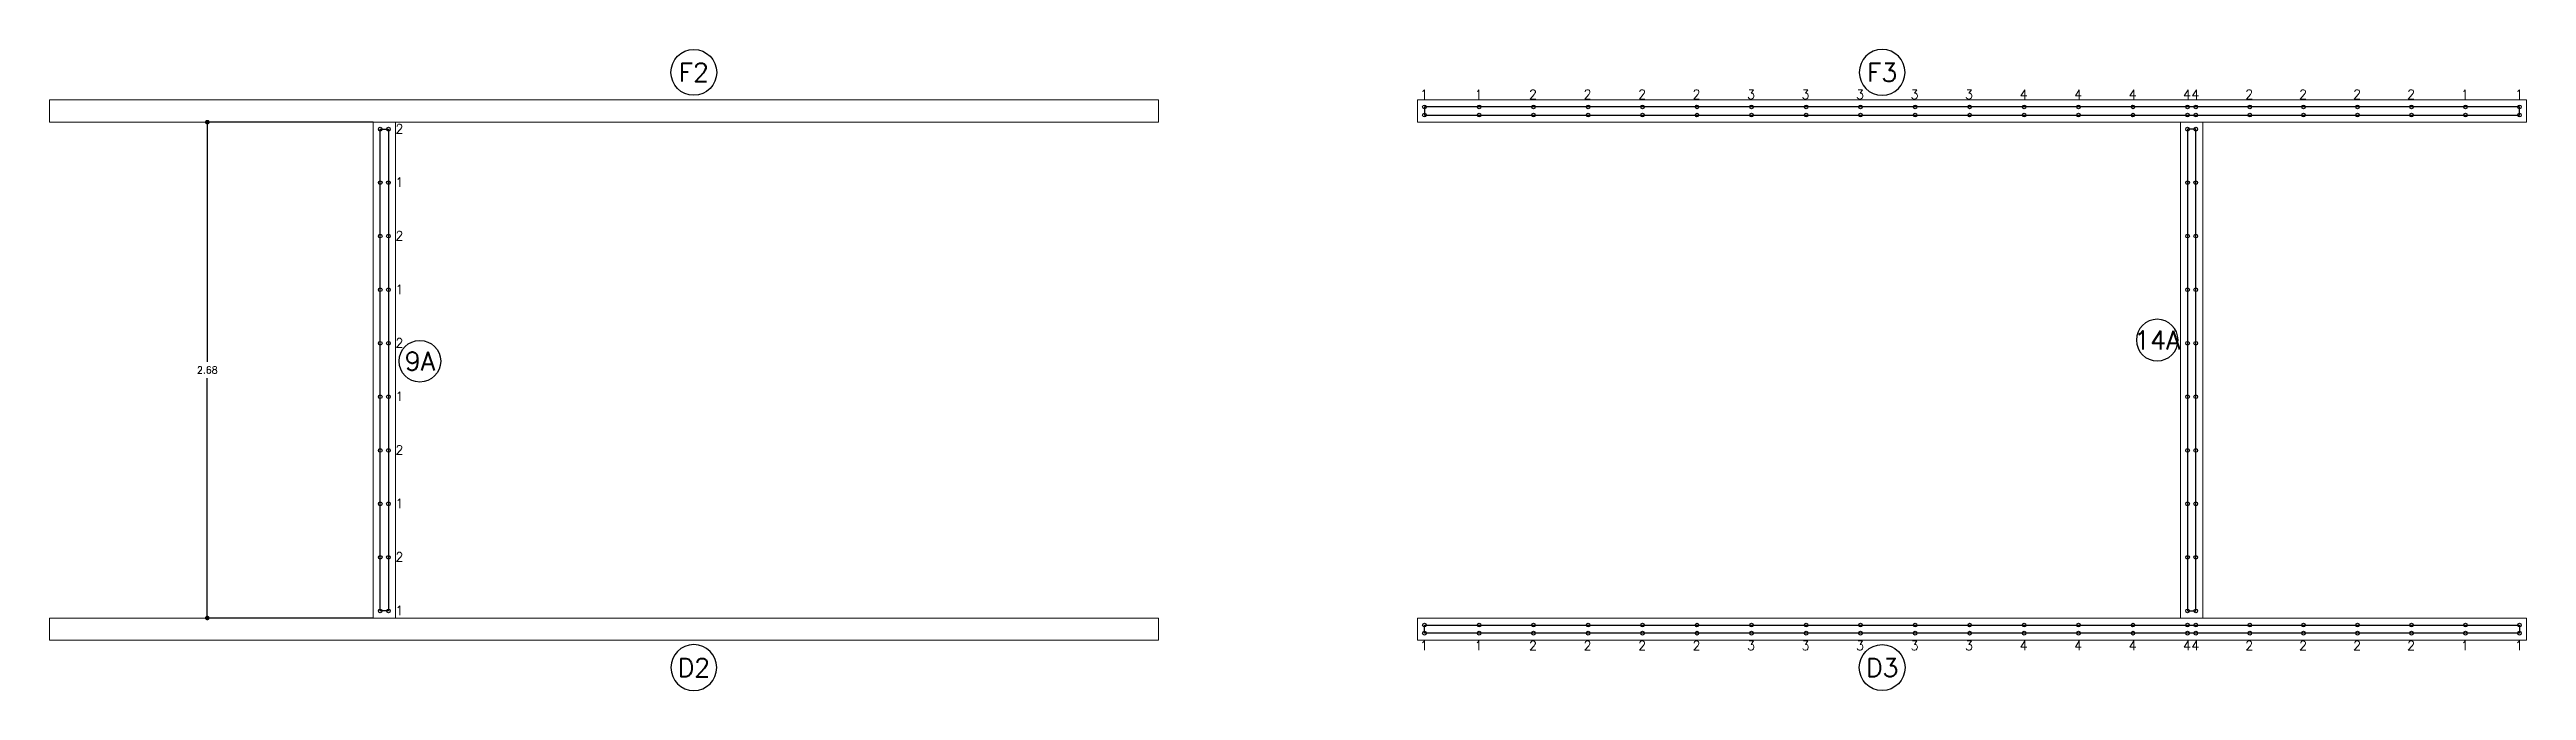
# Model space of a CAD drawing. Header units: millimetres. Extents: x -99999999 to 100000000, y -41 to 20.
# Drawn here: x 107.37 to 120.76, y -15.73 to -12.26 of the extents above; entities that cross this region are included whole.
import ezdxf
from ezdxf.enums import TextEntityAlignment as Align

# ---------------------------------------------------------------- set-up
doc = ezdxf.new("R2010")
doc.units = ezdxf.units.MM
doc.header["$LTSCALE"] = 0.01
doc.header["$PDMODE"] = 3
for name, color, linetype in [('FC_BORDES', 4, 'Continuous'), ('FC_COTAS', 1, 'Continuous'), ('FC_NUMERO', 11, 'Continuous'), ('FC_R-80', 11, 'Continuous'), ('FC_REFUERZO 2', 1, 'Continuous')]:
    doc.layers.add(name, color=color, linetype=linetype)
doc.layers.add('FC_MURO CONCRETO', color=7, linetype='Continuous', lineweight=0)
doc.styles.add('COTA-EJE 50', font='romans.shx', dxfattribs={"height": 0.1})
doc.styles.add('FC_TEXT1', font='romans.shx')
doc.dimstyles.new('FC_COTAS', dxfattribs={"dimtxt": 0.0015, "dimasz": 0.001, "dimexe": 0, "dimexo": 0, "dimgap": 0.001, "dimtad": 1, "dimtih": 1, "dimtoh": 1, "dimzin": 0, "dimdsep": 46, "dimtxsty": 'FC_TEXT1', "dimblk": 'DOT', "dimcen": 0.09, "dimclrd": 256, "dimclre": 256, "dimclrt": 256, "dimadec": 0, "dimazin": 0, "dimtfac": 1, "dimtix": 1, "dimtmove": 2, "dimatfit": 3, "dimfxl": 1.002, "dimtolj": 1, "dimtzin": 0, "dimlwd": -1, "dimarcsym": 0})

msp = doc.modelspace()

# ---------------------------------------------------------------- texts
at = {"layer": 'FC_R-80', "ltscale": 0.9, "style": 'COTA-EJE 50'}
for s, p in [('1', (114.776, -12.531)), ('1', (115.071, -12.531)), ('2', (115.365, -12.531)), ('2', (115.66, -12.531)), ('2', (115.955, -12.531)), ('2', (116.249, -12.531)), ('3', (116.544, -12.531)), ('3', (116.838, -12.531)), ('3', (117.133, -12.531)), ('3', (117.428, -12.531)), ('3', (117.722, -12.531)), ('4', (118.017, -12.531)), ('4', (118.312, -12.531)), ('4', (118.606, -12.531)), ('4', (118.901, -12.531)), ('4', (118.945, -12.531)), ('2', (119.237, -12.531)), ('2', (119.528, -12.531)), ('2', (119.82, -12.531)), ('2', (120.112, -12.531)), ('1', (120.403, -12.531)), ('1', (120.695, -12.531)), ('2', (109.237, -12.717)), ('1', (109.237, -13.006)), ('2', (109.237, -13.295)), ('1', (109.237, -13.585)), ('2', (109.237, -13.874)), ('1', (109.237, -14.163)), ('2', (109.237, -14.453)), ('1', (109.237, -14.742)), ('2', (109.237, -15.031)), ('1', (109.237, -15.321)), ('1', (114.776, -15.51)), ('1', (115.071, -15.51)), ('2', (115.365, -15.51)), ('2', (115.66, -15.51)), ('2', (115.955, -15.51)), ('2', (116.249, -15.51)), ('3', (116.544, -15.51)), ('3', (116.838, -15.51)), ('3', (117.133, -15.51)), ('3', (117.428, -15.51)), ('3', (117.722, -15.51)), ('4', (118.017, -15.51)), ('4', (118.312, -15.51)), ('4', (118.606, -15.51)), ('4', (118.901, -15.51)), ('4', (118.945, -15.51)), ('2', (119.237, -15.51)), ('2', (119.528, -15.51)), ('2', (119.82, -15.51)), ('2', (120.112, -15.51)), ('1', (120.403, -15.51)), ('1', (120.695, -15.51))]:
    msp.add_text(s, height=0.05, dxfattribs=at).set_placement(p)

# ---------------------------------------------------------------- blocks, each defined once
blk = doc.blocks.new('*U41')
at = {"layer": 'FC_NUMERO', "color": 0}
blk.add_circle((0, 0), 0.00248, dxfattribs=at)
at = {"layer": 'FC_NUMERO', "color": 0, "style": 'FC_TEXT1'}
blk.add_attdef('N-NUM', text='', height=0.002, dxfattribs=at).set_placement((0, 0), align=Align.MIDDLE_CENTER)
blk = doc.blocks.new('*U165')
at = {"layer": 'FC_NUMERO', "color": 0}
blk.add_circle((0, 0), 0.00225, dxfattribs=at)
at = {"layer": 'FC_NUMERO', "color": 0, "style": 'FC_TEXT1'}
blk.add_attdef('N-NUM', text='', height=0.002, dxfattribs=at).set_placement((0, 0), align=Align.MIDDLE_CENTER)
blk = doc.blocks.new('_Dot')
at = {"color": 0, "linetype": 'ByBlock', "lineweight": -2}
blk.add_line((-0.5, 0), (-1, 0), dxfattribs=at)
at = {"color": 0, "linetype": 'ByBlock', "const_width": 0.5}
blk.add_lwpolyline([(-0.25, 0, 1), (0.25, 0, 1)], format="xyb", close=True, dxfattribs=at)
blk = doc.blocks.new('*D174')
at = {"layer": 'Defpoints', "color": 0, "ltscale": 0.6, "transparency": 16777216}
for p in [(108.22, -12.656), (109.117, -12.656), (109.117, -15.336)]:
    blk.add_point(p, dxfattribs=at)
at = {"layer": 'FC_COTAS', "lineweight": -2, "ltscale": 0.6, "transparency": 16777216}
for p, q in [((109.117, -12.656), (108.22, -12.656)), ((109.117, -15.336), (108.22, -15.336))]:
    blk.add_line(p, q, dxfattribs=at)
at = {"layer": 'FC_COTAS', "ltscale": 0.6, "transparency": 16777216}
for p, q in [((108.22, -12.681), (108.22, -13.952)), ((108.22, -15.311), (108.22, -14.039))]:
    blk.add_line(p, q, dxfattribs=at)
at = {"layer": 'FC_COTAS', "ltscale": 0.6, "transparency": 16777216, "xscale": 0.025, "yscale": 0.025, "zscale": 0.025}
for p, rotation in [((108.22, -12.656), 90), ((108.22, -15.336), 270)]:
    blk.add_blockref('_Dot', p, dxfattribs=dict(at, rotation=rotation))
at = {"layer": 'FC_COTAS', "ltscale": 0.6, "transparency": 16777216, "insert": (108.22, -13.996), "char_height": 0.0375, "attachment_point": 5, "style": 'FC_TEXT1'}
blk.add_mtext('\\A1;2.68', dxfattribs=at)
blk = doc.blocks.new('*U166')
at = {"layer": 'FC_NUMERO', "color": 0}
blk.add_circle((0, 0), 0.00225, dxfattribs=at)
at = {"layer": 'FC_NUMERO', "color": 0, "style": 'FC_TEXT1'}
blk.add_attdef('N-NUM', text='', height=0.002, dxfattribs=at).set_placement((0, 0), align=Align.MIDDLE_CENTER)

# ---------------------------------------------------------------- dimensions: what is measured, and where the dimension line sits
at = {"layer": 'FC_COTAS', "ltscale": 0.6}
dim = msp.add_linear_dim(base=(108.22, -12.656), p1=(109.117, -15.336), p2=(109.117, -12.656), angle=90, dimstyle='FC_COTAS', override={"dimscale": 0, "dimtix": 1, "dimtofl": 1, "dimtmove": 2, "dimatfit": 3}, dxfattribs=at)
dim.commit()
dim.dimension.update_dxf_attribs({"geometry": '*D174', "text_midpoint": (108.22, -13.996)})

# ---------------------------------------------------------------- linework, layer by layer
at = {"layer": 'FC_BORDES', "ltscale": 0.6}
for points in [[(120.719, -12.574), (114.8, -12.574), (114.8, -12.618), (120.719, -12.618)], [(109.155, -12.694), (109.199, -12.694), (109.199, -15.298), (109.155, -15.298)], [(118.969, -12.694), (118.925, -12.694), (118.925, -15.298), (118.969, -15.298)], [(120.719, -15.418), (114.8, -15.418), (114.8, -15.374), (120.719, -15.374)]]:
    msp.add_lwpolyline(points, close=True, dxfattribs=at)
at = {"layer": 'FC_MURO CONCRETO'}
for points in [[(107.367, -12.536), (113.362, -12.536), (113.362, -12.656), (107.367, -12.656)], [(120.757, -12.536), (114.762, -12.536), (114.762, -12.656), (120.757, -12.656)], [(109.117, -12.656), (109.237, -12.656), (109.237, -15.336), (109.117, -15.336)], [(119.007, -12.656), (118.887, -12.656), (118.887, -15.336), (119.007, -15.336)], [(107.367, -15.456), (113.362, -15.456), (113.362, -15.336), (107.367, -15.336)], [(120.757, -15.456), (114.762, -15.456), (114.762, -15.336), (120.757, -15.336)]]:
    msp.add_lwpolyline(points, close=True, dxfattribs=at)
at = {"layer": 'FC_REFUERZO 2', "ltscale": 0.6}
for centre in [(114.8, -12.574), (115.095, -12.574), (115.389, -12.574), (115.684, -12.574), (115.979, -12.574), (116.273, -12.574), (116.568, -12.574), (116.863, -12.574), (117.157, -12.574), (117.452, -12.574), (117.747, -12.574), (118.041, -12.574), (118.336, -12.574), (118.63, -12.574), (118.925, -12.574), (118.969, -12.574), (119.261, -12.574), (119.552, -12.574), (119.844, -12.574), (120.136, -12.574), (120.427, -12.574), (120.719, -12.574), (109.155, -12.694), (109.199, -12.694), (114.8, -12.618), (115.095, -12.618), (115.389, -12.618), (115.684, -12.618), (115.979, -12.618), (116.273, -12.618), (116.568, -12.618), (116.863, -12.618), (117.157, -12.618), (117.452, -12.618), (117.747, -12.618), (118.041, -12.618), (118.336, -12.618), (118.63, -12.618), (118.925, -12.618), (118.925, -12.694), (118.969, -12.618), (118.969, -12.694), (119.261, -12.618), (119.552, -12.618), (119.844, -12.618), (120.136, -12.618), (120.427, -12.618), (120.719, -12.618), (109.155, -12.983), (109.199, -12.983), (118.925, -12.983), (118.969, -12.983), (109.155, -13.272), (109.199, -13.272), (118.925, -13.272), (118.969, -13.272), (109.155, -13.562), (109.199, -13.562), (118.925, -13.562), (118.969, -13.562), (109.155, -13.851), (109.199, -13.851), (118.925, -13.851), (118.969, -13.851), (109.155, -14.14), (109.199, -14.14), (118.925, -14.14), (118.969, -14.14), (109.155, -14.43), (109.199, -14.43), (118.925, -14.43), (118.969, -14.43), (109.155, -14.719), (109.199, -14.719), (118.925, -14.719), (118.969, -14.719), (109.155, -15.008), (109.199, -15.008), (118.925, -15.008), (118.969, -15.008), (109.155, -15.298), (109.199, -15.298), (114.8, -15.374), (115.095, -15.374), (115.389, -15.374), (115.684, -15.374), (115.979, -15.374), (116.273, -15.374), (116.568, -15.374), (116.863, -15.374), (117.157, -15.374), (117.452, -15.374), (117.747, -15.374), (118.041, -15.374), (118.336, -15.374), (118.63, -15.374), (118.925, -15.298), (118.925, -15.374), (118.969, -15.298), (118.969, -15.374), (119.261, -15.374), (119.552, -15.374), (119.844, -15.374), (120.136, -15.374), (120.427, -15.374), (120.719, -15.374), (114.8, -15.418), (115.095, -15.418), (115.389, -15.418), (115.684, -15.418), (115.979, -15.418), (116.273, -15.418), (116.568, -15.418), (116.863, -15.418), (117.157, -15.418), (117.452, -15.418), (117.747, -15.418), (118.041, -15.418), (118.336, -15.418), (118.63, -15.418), (118.925, -15.418), (118.969, -15.418), (119.261, -15.418), (119.552, -15.418), (119.844, -15.418), (120.136, -15.418), (120.427, -15.418), (120.719, -15.418)]:
    msp.add_circle(centre, 0.01, dxfattribs=at)

# ---------------------------------------------------------------- block references
at = {"layer": 'FC_NUMERO', "xscale": 50, "yscale": 50, "zscale": 50}
for name, p, values in [('*U41', (110.85, -12.387), {'N-NUM': 'F2'}), ('*U165', (109.369, -13.948), {'N-NUM': '9A'})]:
    msp.add_blockref(name, p, dxfattribs=at).add_auto_attribs(values)
at = {"layer": 'FC_NUMERO'}
ref = msp.add_blockref('*U41', (117.274, -12.387), dxfattribs=dict(at, xscale=-50, yscale=50, zscale=50))
ref.add_attrib('N-NUM', 'F3', dxfattribs={"color": 0, "height": 0.1, "style": 'FC_TEXT1'}).set_placement((117.274, -12.387), align=Align.MIDDLE_CENTER)
ref = msp.add_blockref('*U166', (118.761, -13.834), dxfattribs=dict(at, xscale=-50, yscale=50, zscale=50))
ref.add_attrib('N-NUM', '14A', dxfattribs={"color": 0, "height": 0.1, "style": 'FC_TEXT1'}).set_placement((118.761, -13.834), align=Align.MIDDLE_CENTER)
ref = msp.add_blockref('*U41', (110.85, -15.604), dxfattribs=dict(at, xscale=-50, yscale=50, zscale=50, rotation=180))
ref.add_attrib('N-NUM', 'D2', dxfattribs={"color": 0, "height": 0.1, "style": 'FC_TEXT1'}).set_placement((110.85, -15.604), align=Align.MIDDLE_CENTER)
ref = msp.add_blockref('*U41', (117.274, -15.604), dxfattribs=dict(at, xscale=50, yscale=50, zscale=50, rotation=180))
ref.add_attrib('N-NUM', 'D3', dxfattribs={"color": 0, "height": 0.1, "style": 'FC_TEXT1'}).set_placement((117.274, -15.604), align=Align.MIDDLE_CENTER)

msp.set_redraw_order([(e.dxf.handle, doc.entitydb.next_handle()) for e in msp.query("TEXT MTEXT ATTDEF DIMENSION ARC_DIMENSION")])  # texts and dimensions are drawn at this point

doc.saveas('drawing.dxf')
